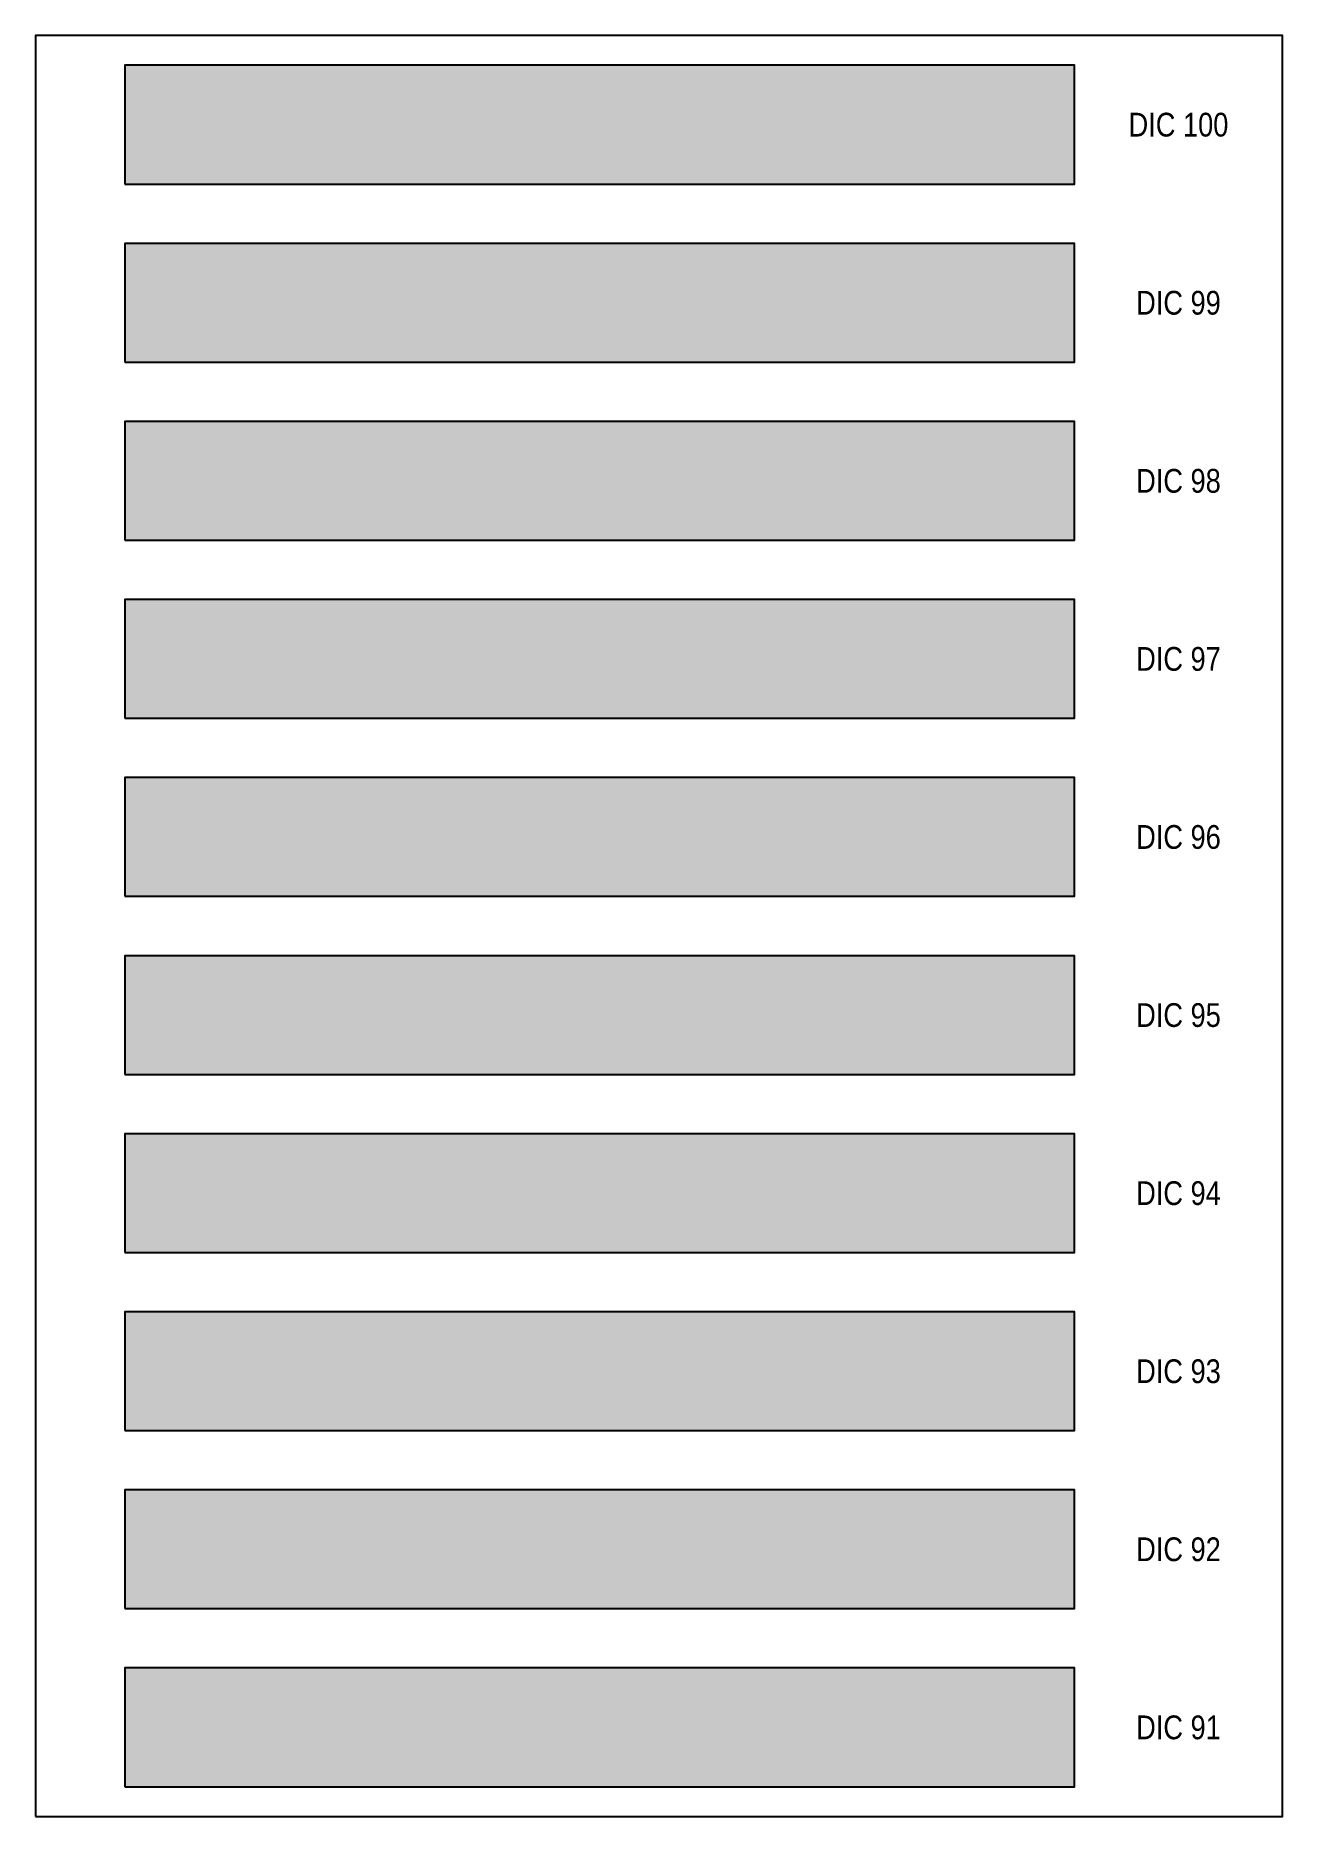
# Model space of a CAD drawing. Header units: millimetres. Extents: x -813692 to 807431, y 0 to 1813163.
# Drawn here: x 0 to 210, y 2700 to 3000 of the extents above; entities that cross this region are included whole.
import ezdxf
from ezdxf.enums import TextEntityAlignment as Align

# ---------------------------------------------------------------- set-up
doc = ezdxf.new("R2010")
doc.units = ezdxf.units.MM
doc.styles.get("Standard").update_dxf_attribs({"font": 'ARIALN.TTF'})

msp = doc.modelspace()

# ---------------------------------------------------------------- texts
at = {"layer": 'Defpoints', "color": 7, "ltscale": 100}
for s, p in [('DIC 100', (192.5, 2985)), ('DIC 100', (192.5, 2985)), ('DIC 99', (192.5, 2955)), ('DIC 99', (192.5, 2955)), ('DIC 98', (192.5, 2925)), ('DIC 98', (192.5, 2925)), ('DIC 97', (192.5, 2895)), ('DIC 97', (192.5, 2895)), ('DIC 96', (192.5, 2865)), ('DIC 96', (192.5, 2865)), ('DIC 95', (192.5, 2835)), ('DIC 95', (192.5, 2835)), ('DIC 94', (192.5, 2805)), ('DIC 94', (192.5, 2805)), ('DIC 93', (192.5, 2775)), ('DIC 93', (192.5, 2775)), ('DIC 92', (192.5, 2745)), ('DIC 92', (192.5, 2745)), ('DIC 91', (192.5, 2715)), ('DIC 91', (192.5, 2715))]:
    msp.add_text(s, height=4, dxfattribs=at).set_placement(p, align=Align.MIDDLE)

# ---------------------------------------------------------------- hatches: boundary and pattern name
at = {"layer": 'Defpoints', "ltscale": 100, "true_color": 0x009cc8}
msp.add_hatch(color=142, dxfattribs=at).paths.add_polyline_path([(15, 2975), (175, 2975), (175, 2995), (15, 2995)])
msp.add_hatch(color=142, dxfattribs=at).paths.add_polyline_path([(15, 2975), (175, 2975), (175, 2995), (15, 2995)])
at = {"layer": 'Defpoints', "ltscale": 100, "true_color": 0x00acd1}
msp.add_hatch(color=142, dxfattribs=at).paths.add_polyline_path([(15, 2945), (175, 2945), (175, 2965), (15, 2965)])
msp.add_hatch(color=142, dxfattribs=at).paths.add_polyline_path([(15, 2945), (175, 2945), (175, 2965), (15, 2965)])
at = {"layer": 'Defpoints', "ltscale": 100, "true_color": 0x00b8cc}
msp.add_hatch(color=132, dxfattribs=at).paths.add_polyline_path([(15, 2915), (175, 2915), (175, 2935), (15, 2935)])
msp.add_hatch(color=132, dxfattribs=at).paths.add_polyline_path([(15, 2915), (175, 2915), (175, 2935), (15, 2935)])
at = {"layer": 'Defpoints', "ltscale": 100, "true_color": 0x00bdc6}
msp.add_hatch(color=132, dxfattribs=at).paths.add_polyline_path([(15, 2885), (175, 2885), (175, 2905), (15, 2905)])
msp.add_hatch(color=132, dxfattribs=at).paths.add_polyline_path([(15, 2885), (175, 2885), (175, 2905), (15, 2905)])
at = {"layer": 'Defpoints', "ltscale": 100, "true_color": 0x00b8be}
msp.add_hatch(color=132, dxfattribs=at).paths.add_polyline_path([(15, 2855), (175, 2855), (175, 2875), (15, 2875)])
msp.add_hatch(color=132, dxfattribs=at).paths.add_polyline_path([(15, 2855), (175, 2855), (175, 2875), (15, 2875)])
at = {"layer": 'Defpoints', "ltscale": 100, "true_color": 0x00bda5}
msp.add_hatch(color=122, dxfattribs=at).paths.add_polyline_path([(15, 2825), (175, 2825), (175, 2845), (15, 2845)])
msp.add_hatch(color=122, dxfattribs=at).paths.add_polyline_path([(15, 2825), (175, 2825), (175, 2845), (15, 2845)])
at = {"layer": 'Defpoints', "ltscale": 100, "true_color": 0x00c3a7}
msp.add_hatch(color=122, dxfattribs=at).paths.add_polyline_path([(15, 2795), (175, 2795), (175, 2815), (15, 2815)])
msp.add_hatch(color=122, dxfattribs=at).paths.add_polyline_path([(15, 2795), (175, 2795), (175, 2815), (15, 2815)])
at = {"layer": 'Defpoints', "ltscale": 100, "true_color": 0x00c295}
msp.add_hatch(color=122, dxfattribs=at).paths.add_polyline_path([(15, 2765), (175, 2765), (175, 2785), (15, 2785)])
msp.add_hatch(color=122, dxfattribs=at).paths.add_polyline_path([(15, 2765), (175, 2765), (175, 2785), (15, 2785)])
at = {"layer": 'Defpoints', "ltscale": 100, "true_color": 0x00c262}
msp.add_hatch(color=112, dxfattribs=at).paths.add_polyline_path([(15, 2735), (175, 2735), (175, 2755), (15, 2755)])
msp.add_hatch(color=112, dxfattribs=at).paths.add_polyline_path([(15, 2735), (175, 2735), (175, 2755), (15, 2755)])
at = {"layer": 'Defpoints', "ltscale": 100, "true_color": 0x65c03a}
msp.add_hatch(color=85, dxfattribs=at).paths.add_polyline_path([(15, 2705), (175, 2705), (175, 2725), (15, 2725)])
msp.add_hatch(color=85, dxfattribs=at).paths.add_polyline_path([(15, 2705), (175, 2705), (175, 2725), (15, 2725)])

# ---------------------------------------------------------------- linework, layer by layer
at = {"layer": 'Defpoints', "color": 7, "ltscale": 100}
msp.add_lwpolyline([(0, 2700), (210, 2700), (210, 3000), (0, 3000)], close=True, dxfattribs=at)
msp.add_lwpolyline([(0, 2700), (210, 2700), (210, 3000), (0, 3000)], close=True, dxfattribs=at)
at = {"layer": 'Defpoints', "color": 142, "ltscale": 100, "true_color": 0x009cc8}
msp.add_lwpolyline([(15, 2975), (175, 2975), (175, 2995), (15, 2995)], close=True, dxfattribs=at)
msp.add_lwpolyline([(15, 2975), (175, 2975), (175, 2995), (15, 2995)], close=True, dxfattribs=at)
at = {"layer": 'Defpoints', "color": 142, "ltscale": 100, "true_color": 0x00acd1}
msp.add_lwpolyline([(15, 2945), (175, 2945), (175, 2965), (15, 2965)], close=True, dxfattribs=at)
msp.add_lwpolyline([(15, 2945), (175, 2945), (175, 2965), (15, 2965)], close=True, dxfattribs=at)
at = {"layer": 'Defpoints', "color": 132, "ltscale": 100, "true_color": 0x00b8cc}
msp.add_lwpolyline([(15, 2915), (175, 2915), (175, 2935), (15, 2935)], close=True, dxfattribs=at)
msp.add_lwpolyline([(15, 2915), (175, 2915), (175, 2935), (15, 2935)], close=True, dxfattribs=at)
at = {"layer": 'Defpoints', "color": 132, "ltscale": 100, "true_color": 0x00bdc6}
msp.add_lwpolyline([(15, 2885), (175, 2885), (175, 2905), (15, 2905)], close=True, dxfattribs=at)
msp.add_lwpolyline([(15, 2885), (175, 2885), (175, 2905), (15, 2905)], close=True, dxfattribs=at)
at = {"layer": 'Defpoints', "color": 132, "ltscale": 100, "true_color": 0x00b8be}
msp.add_lwpolyline([(15, 2855), (175, 2855), (175, 2875), (15, 2875)], close=True, dxfattribs=at)
msp.add_lwpolyline([(15, 2855), (175, 2855), (175, 2875), (15, 2875)], close=True, dxfattribs=at)
at = {"layer": 'Defpoints', "color": 122, "ltscale": 100, "true_color": 0x00bda5}
msp.add_lwpolyline([(15, 2825), (175, 2825), (175, 2845), (15, 2845)], close=True, dxfattribs=at)
msp.add_lwpolyline([(15, 2825), (175, 2825), (175, 2845), (15, 2845)], close=True, dxfattribs=at)
at = {"layer": 'Defpoints', "color": 122, "ltscale": 100, "true_color": 0x00c3a7}
msp.add_lwpolyline([(15, 2795), (175, 2795), (175, 2815), (15, 2815)], close=True, dxfattribs=at)
msp.add_lwpolyline([(15, 2795), (175, 2795), (175, 2815), (15, 2815)], close=True, dxfattribs=at)
at = {"layer": 'Defpoints', "color": 122, "ltscale": 100, "true_color": 0x00c295}
msp.add_lwpolyline([(15, 2765), (175, 2765), (175, 2785), (15, 2785)], close=True, dxfattribs=at)
msp.add_lwpolyline([(15, 2765), (175, 2765), (175, 2785), (15, 2785)], close=True, dxfattribs=at)
at = {"layer": 'Defpoints', "color": 112, "ltscale": 100, "true_color": 0x00c262}
msp.add_lwpolyline([(15, 2735), (175, 2735), (175, 2755), (15, 2755)], close=True, dxfattribs=at)
msp.add_lwpolyline([(15, 2735), (175, 2735), (175, 2755), (15, 2755)], close=True, dxfattribs=at)
at = {"layer": 'Defpoints', "color": 85, "ltscale": 100, "true_color": 0x65c03a}
msp.add_lwpolyline([(15, 2705), (175, 2705), (175, 2725), (15, 2725)], close=True, dxfattribs=at)
msp.add_lwpolyline([(15, 2705), (175, 2705), (175, 2725), (15, 2725)], close=True, dxfattribs=at)

msp.set_redraw_order([(e.dxf.handle, doc.entitydb.next_handle()) for e in msp.query("TEXT MTEXT ATTDEF DIMENSION ARC_DIMENSION")])  # texts and dimensions are drawn at this point

doc.saveas('drawing.dxf')
